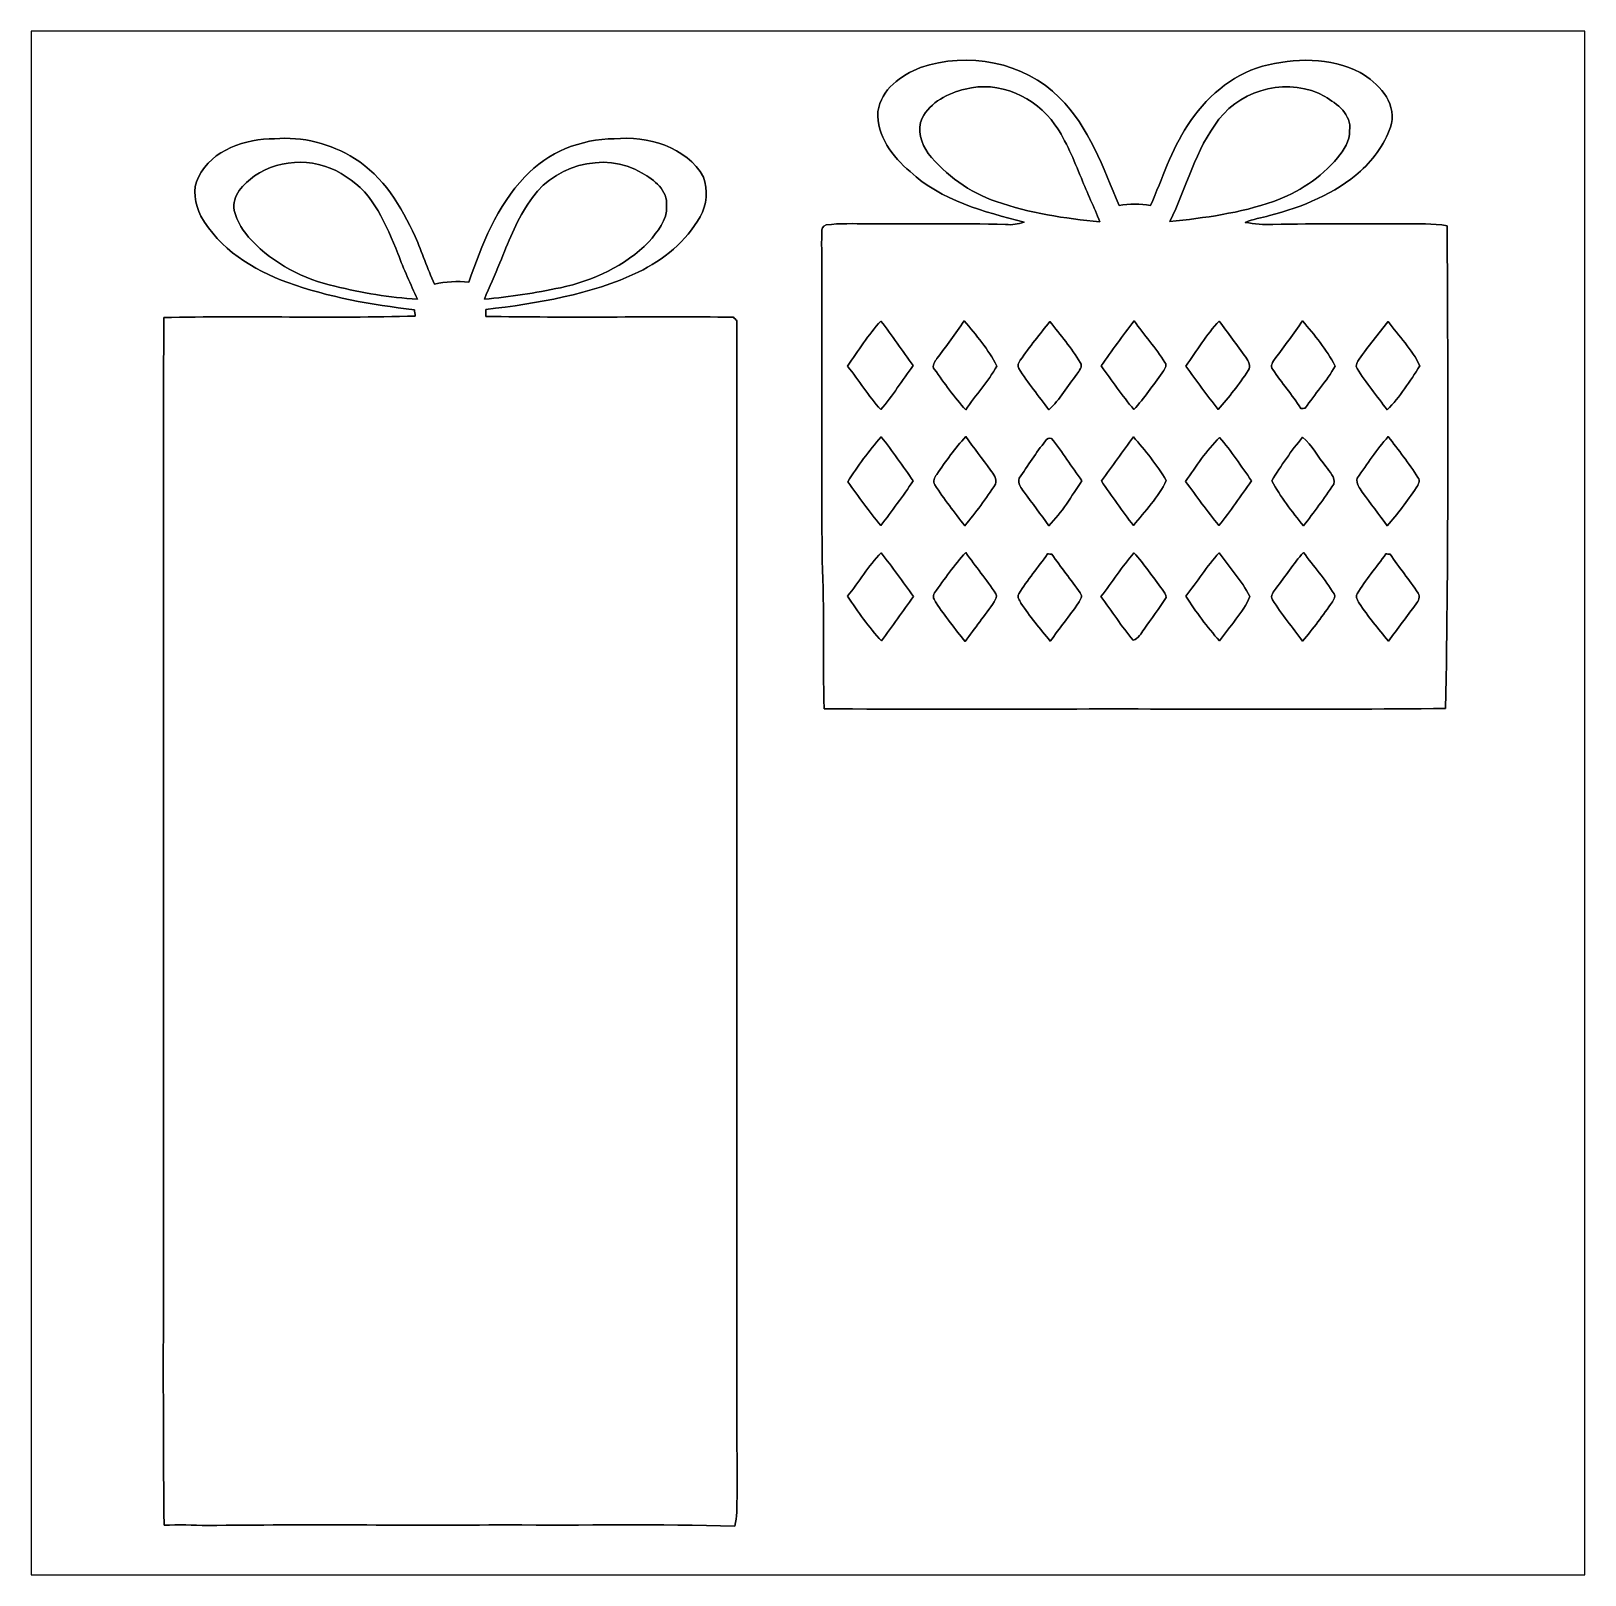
# Model space of a CAD drawing. Header units: centimetres. Extents: x -16.8 to 16.8, y -16.7 to 16.7.
import ezdxf

# ---------------------------------------------------------------- set-up
doc = ezdxf.new("R2010")
doc.units = ezdxf.units.CM
doc.header["$MEASUREMENT"] = 0
doc.layers.add('Layer 1', color=7, linetype='Continuous')

msp = doc.modelspace()

# ---------------------------------------------------------------- linework, layer by layer
at = {"layer": 'Layer 1', "color": 7}
for points, knots in [([(-16.77458, 16.66875), (-16.77458, 16.66875), (16.77458, 16.66875), (16.77458, 16.66875), (16.77458, 16.66875), (16.77458, 16.66875), (16.77458, -16.66875), (16.77458, -16.66875), (16.77458, -16.66875), (16.77458, -16.66875), (-16.77458, -16.66875), (-16.77458, -16.66875), (-16.77458, -16.66875), (-16.77458, -16.66875), (-16.77458, 16.66875), (-16.77458, 16.66875), (-16.77458, 16.66875), (-16.77458, 16.66875), (-16.77458, 16.66875), (-16.77458, 16.66875)], [0, 0, 0, 0, 0.16666667, 0.16666667, 0.16666667, 0.16666667, 0.33333333, 0.33333333, 0.33333333, 0.33333333, 0.5, 0.5, 0.5, 0.5, 0.66666667, 0.66666667, 0.66666667, 0.66666667, 1, 1, 1, 1]), ([(2.42817, 15.88206), (2.00978, 15.71378), (1.57656, 15.41004), (1.50989, 14.92956), (1.50989, 14.92956), (1.47532, 14.40744), (1.82845, 13.95695), (2.2031, 13.6331), (2.2031, 13.6331), (2.88008, 13.00833), (3.79695, 12.76526), (4.66619, 12.54372), (4.66619, 12.54372), (4.53813, 12.50068), (4.40302, 12.47669), (4.26755, 12.49257), (4.26755, 12.49257), (3.27448, 12.52008), (2.28106, 12.49821), (1.28764, 12.5095), (1.28764, 12.5095), (0.98954, 12.50597), (0.68862, 12.52326), (0.39299, 12.48128), (0.39299, 12.48128), (0.2346, 12.44318), (0.32844, 12.2174), (0.29422, 12.11827), (0.29422, 12.11827), (0.31009, 9.82521), (0.28857, 7.53145), (0.30586, 5.2384), (0.30586, 5.2384), (0.35913, 4.1716), (0.3175, 3.10339), (0.34643, 2.03588), (0.34643, 2.03588), (1.98896, 2.01789), (3.63149, 2.03376), (5.27403, 2.02847), (5.27403, 2.02847), (8.10507, 2.03588), (10.93646, 2.0133), (13.76715, 2.03976), (13.76715, 2.03976), (13.8303, 5.51497), (13.81831, 8.99089), (13.80031, 12.46611), (13.80031, 12.46611), (13.48952, 12.51938), (13.17166, 12.50174), (12.85875, 12.50844), (12.85875, 12.50844), (11.91789, 12.50209), (10.97703, 12.51585), (10.03653, 12.49327), (10.03653, 12.49327), (9.83721, 12.48234), (9.63718, 12.50386), (9.44104, 12.53631), (9.44104, 12.53631), (9.60896, 12.60687), (9.79029, 12.63474), (9.96562, 12.68307), (9.96562, 12.68307), (10.67364, 12.87321), (11.37708, 13.15156), (11.932, 13.64474), (11.932, 13.64474), (12.23081, 13.92414), (12.48692, 14.27233), (12.59628, 14.67062), (12.59628, 14.67062), (12.69541, 15.15639), (12.30595, 15.54833), (11.92389, 15.77234), (11.92389, 15.77234), (11.27584, 16.11524), (10.50361, 16.08914), (9.81181, 15.90816), (9.81181, 15.90816), (9.1313, 15.71413), (8.57038, 15.21954), (8.19679, 14.62864), (8.19679, 14.62864), (7.83661, 14.09912), (7.65246, 13.48105), (7.39563, 12.90038), (7.39563, 12.90038), (7.17127, 12.9413), (6.94055, 12.94165), (6.71654, 12.90038), (6.71654, 12.90038), (6.37328, 13.71988), (6.07624, 14.59618), (5.42607, 15.2333), (5.42607, 15.2333), (4.66372, 16.01047), (3.44276, 16.22813), (2.42817, 15.88206), (2.42817, 15.88206), (2.42817, 15.88206), (2.42817, 15.88206), (2.42817, 15.88206)], [0, 0, 0, 0, 0.03703704, 0.03703704, 0.03703704, 0.03703704, 0.07407407, 0.07407407, 0.07407407, 0.07407407, 0.11111111, 0.11111111, 0.11111111, 0.11111111, 0.14814815, 0.14814815, 0.14814815, 0.14814815, 0.18518519, 0.18518519, 0.18518519, 0.18518519, 0.22222222, 0.22222222, 0.22222222, 0.22222222, 0.25925926, 0.25925926, 0.25925926, 0.25925926, 0.2962963, 0.2962963, 0.2962963, 0.2962963, 0.33333333, 0.33333333, 0.33333333, 0.33333333, 0.37037037, 0.37037037, 0.37037037, 0.37037037, 0.40740741, 0.40740741, 0.40740741, 0.40740741, 0.44444444, 0.44444444, 0.44444444, 0.44444444, 0.48148148, 0.48148148, 0.48148148, 0.48148148, 0.51851852, 0.51851852, 0.51851852, 0.51851852, 0.55555556, 0.55555556, 0.55555556, 0.55555556, 0.59259259, 0.59259259, 0.59259259, 0.59259259, 0.62962963, 0.62962963, 0.62962963, 0.62962963, 0.66666667, 0.66666667, 0.66666667, 0.66666667, 0.7037037, 0.7037037, 0.7037037, 0.7037037, 0.74074074, 0.74074074, 0.74074074, 0.74074074, 0.77777778, 0.77777778, 0.77777778, 0.77777778, 0.81481481, 0.81481481, 0.81481481, 0.81481481, 0.85185185, 0.85185185, 0.85185185, 0.85185185, 0.88888889, 0.88888889, 0.88888889, 0.88888889, 0.92592593, 0.92592593, 0.92592593, 0.92592593, 1, 1, 1, 1]), ([(3.3909, 15.41745), (4.12009, 15.60583), (4.91102, 15.25235), (5.33259, 14.64698), (5.33259, 14.64698), (5.57883, 14.29173), (5.73864, 13.88639), (5.90268, 13.48916), (5.90268, 13.48916), (6.02474, 13.17166), (6.17926, 12.86757), (6.30132, 12.55007), (6.30132, 12.55007), (5.54426, 12.62168), (4.78296, 12.73492), (4.06294, 12.98822), (4.06294, 12.98822), (3.48968, 13.18683), (2.97533, 13.55231), (2.59468, 14.02397), (2.59468, 14.02397), (2.4444, 14.24058), (2.35021, 14.53938), (2.46309, 14.78986), (2.46309, 14.78986), (2.64372, 15.13699), (3.02719, 15.32572), (3.3909, 15.41745)], [0, 0, 0, 0, 0.125, 0.125, 0.125, 0.125, 0.25, 0.25, 0.25, 0.25, 0.375, 0.375, 0.375, 0.375, 0.5, 0.5, 0.5, 0.5, 0.625, 0.625, 0.625, 0.625, 0.75, 0.75, 0.75, 0.75, 1, 1, 1, 1]), ([(8.87307, 14.76304), (9.39094, 15.43685), (10.41506, 15.67815), (11.16224, 15.25376), (11.16224, 15.25376), (11.42647, 15.09959), (11.74044, 14.86747), (11.69388, 14.51786), (11.69388, 14.51786), (11.70517, 14.28997), (11.56264, 14.10159), (11.43423, 13.92943), (11.43423, 13.92943), (11.07017, 13.49763), (10.58086, 13.17413), (10.04782, 12.98998), (10.04782, 12.98998), (9.32709, 12.73739), (8.56544, 12.63262), (7.80909, 12.55536), (7.80909, 12.55536), (8.17739, 13.28561), (8.35872, 14.11111), (8.87307, 14.76304)], [0, 0, 0, 0, 0.14285714, 0.14285714, 0.14285714, 0.14285714, 0.28571429, 0.28571429, 0.28571429, 0.28571429, 0.42857143, 0.42857143, 0.42857143, 0.42857143, 0.57142857, 0.57142857, 0.57142857, 0.57142857, 0.71428571, 0.71428571, 0.71428571, 0.71428571, 1, 1, 1, 1]), ([(-13.16179, 13.51597), (-13.29831, 13.2528), (-13.23728, 12.93248), (-13.11204, 12.67531), (-13.11204, 12.67531), (-12.70953, 11.96622), (-11.98492, 11.50726), (-11.23209, 11.24126), (-11.23209, 11.24126), (-10.35473, 10.91812), (-9.42481, 10.76007), (-8.49948, 10.65212), (-8.49948, 10.65212), (-8.49242, 10.60626), (-8.48572, 10.56005), (-8.47901, 10.51384), (-8.47901, 10.51384), (-10.28841, 10.46268), (-12.09957, 10.5223), (-13.90932, 10.48385), (-13.90932, 10.48385), (-13.92731, 4.67854), (-13.91179, -1.12677), (-13.91708, -6.93208), (-13.91708, -6.93208), (-13.90862, -9.81992), (-13.93437, -12.70811), (-13.90403, -15.59595), (-13.90403, -15.59595), (-13.59147, -15.57831), (-13.2782, -15.59242), (-12.96564, -15.6016), (-12.96564, -15.6016), (-10.80558, -15.57373), (-8.64517, -15.60336), (-6.48511, -15.58749), (-6.48511, -15.58749), (-4.85069, -15.60512), (-3.21592, -15.56385), (-1.58186, -15.61359), (-1.58186, -15.61359), (-1.53211, -15.41674), (-1.5367, -15.21143), (-1.53247, -15.01105), (-1.53247, -15.01105), (-1.53705, -6.53521), (-1.53176, 1.94063), (-1.53952, 10.41612), (-1.53952, 10.41612), (-1.56386, 10.44116), (-1.58785, 10.46656), (-1.61149, 10.49161), (-1.61149, 10.49161), (-3.39372, 10.50713), (-5.17596, 10.4775), (-6.95784, 10.50713), (-6.95784, 10.50713), (-6.95748, 10.55688), (-6.95748, 10.60626), (-6.95713, 10.65601), (-6.95713, 10.65601), (-5.83424, 10.79253), (-4.69512, 10.97386), (-3.6636, 11.46104), (-3.6636, 11.46104), (-3.11997, 11.7281), (-2.62784, 12.12921), (-2.32481, 12.66014), (-2.32481, 12.66014), (-2.17629, 12.91555), (-2.16464, 13.2394), (-2.2539, 13.51597), (-2.2539, 13.51597), (-2.62573, 14.17602), (-3.46851, 14.40886), (-4.18148, 14.34324), (-4.18148, 14.34324), (-4.90008, 14.33901), (-5.62434, 14.05678), (-6.11117, 13.51986), (-6.11117, 13.51986), (-6.72324, 12.89085), (-7.04074, 12.05724), (-7.32614, 11.24479), (-7.32614, 11.24479), (-7.57308, 11.27548), (-7.82214, 11.25538), (-8.06485, 11.20528), (-8.06485, 11.20528), (-8.21902, 11.54042), (-8.33543, 11.89108), (-8.47937, 12.2301), (-8.47937, 12.2301), (-8.78029, 12.88097), (-9.16764, 13.53009), (-9.79099, 13.9192), (-9.79099, 13.9192), (-10.30288, 14.23741), (-10.9153, 14.39898), (-11.51925, 14.34359), (-11.51925, 14.34359), (-12.14226, 14.34324), (-12.8651, 14.11146), (-13.16179, 13.51597)], [0, 0, 0, 0, 0.03703704, 0.03703704, 0.03703704, 0.03703704, 0.07407407, 0.07407407, 0.07407407, 0.07407407, 0.11111111, 0.11111111, 0.11111111, 0.11111111, 0.14814815, 0.14814815, 0.14814815, 0.14814815, 0.18518519, 0.18518519, 0.18518519, 0.18518519, 0.22222222, 0.22222222, 0.22222222, 0.22222222, 0.25925926, 0.25925926, 0.25925926, 0.25925926, 0.2962963, 0.2962963, 0.2962963, 0.2962963, 0.33333333, 0.33333333, 0.33333333, 0.33333333, 0.37037037, 0.37037037, 0.37037037, 0.37037037, 0.40740741, 0.40740741, 0.40740741, 0.40740741, 0.44444444, 0.44444444, 0.44444444, 0.44444444, 0.48148148, 0.48148148, 0.48148148, 0.48148148, 0.51851852, 0.51851852, 0.51851852, 0.51851852, 0.55555556, 0.55555556, 0.55555556, 0.55555556, 0.59259259, 0.59259259, 0.59259259, 0.59259259, 0.62962963, 0.62962963, 0.62962963, 0.62962963, 0.66666667, 0.66666667, 0.66666667, 0.66666667, 0.7037037, 0.7037037, 0.7037037, 0.7037037, 0.74074074, 0.74074074, 0.74074074, 0.74074074, 0.77777778, 0.77777778, 0.77777778, 0.77777778, 0.81481481, 0.81481481, 0.81481481, 0.81481481, 0.85185185, 0.85185185, 0.85185185, 0.85185185, 0.88888889, 0.88888889, 0.88888889, 0.88888889, 0.92592593, 0.92592593, 0.92592593, 0.92592593, 1, 1, 1, 1]), ([(-6.04732, 12.92754), (-5.57848, 13.75198), (-4.39984, 14.10476), (-3.57858, 13.60241), (-3.57858, 13.60241), (-3.32634, 13.45459), (-3.02048, 13.22811), (-3.05611, 12.89438), (-3.05611, 12.89438), (-3.03001, 12.58323), (-3.25438, 12.33805), (-3.43676, 12.11509), (-3.43676, 12.11509), (-3.94935, 11.59686), (-4.63479, 11.27725), (-5.34247, 11.12767), (-5.34247, 11.12767), (-5.88539, 11.01478), (-6.43467, 10.92659), (-6.98712, 10.87861), (-6.98712, 10.87861), (-6.88904, 11.14566), (-6.75428, 11.39754), (-6.65551, 11.6646), (-6.65551, 11.6646), (-6.471, 12.09322), (-6.31719, 12.54196), (-6.04732, 12.92754)], [0, 0, 0, 0, 0.125, 0.125, 0.125, 0.125, 0.25, 0.25, 0.25, 0.25, 0.375, 0.375, 0.375, 0.375, 0.5, 0.5, 0.5, 0.5, 0.625, 0.625, 0.625, 0.625, 0.75, 0.75, 0.75, 0.75, 1, 1, 1, 1]), ([(-11.95176, 13.53926), (-11.37144, 13.94142), (-10.54453, 13.93049), (-9.96915, 13.52444), (-9.96915, 13.52444), (-9.37084, 13.15826), (-9.11225, 12.47916), (-8.85296, 11.86215), (-8.85296, 11.86215), (-8.73196, 11.52701), (-8.57744, 11.20563), (-8.43456, 10.87931), (-8.43456, 10.87931), (-9.03534, 10.91353), (-9.63013, 11.0176), (-10.21433, 11.15871), (-10.21433, 11.15871), (-10.8906, 11.31394), (-11.53583, 11.64131), (-12.0142, 12.15143), (-12.0142, 12.15143), (-12.18459, 12.33558), (-12.32994, 12.55113), (-12.39061, 12.79737), (-12.39061, 12.79737), (-12.44529, 13.11522), (-12.18353, 13.36851), (-11.95176, 13.53926)], [0, 0, 0, 0, 0.125, 0.125, 0.125, 0.125, 0.25, 0.25, 0.25, 0.25, 0.375, 0.375, 0.375, 0.375, 0.5, 0.5, 0.5, 0.5, 0.625, 0.625, 0.625, 0.625, 0.75, 0.75, 0.75, 0.75, 1, 1, 1, 1]), ([(1.57515, 10.40694), (1.81645, 10.09403), (2.03588, 9.76524), (2.2673, 9.44527), (2.2673, 9.44527), (2.03623, 9.12777), (1.82774, 8.79193), (1.57021, 8.49418), (1.57021, 8.49418), (1.31127, 8.79193), (1.09008, 9.11931), (0.85584, 9.4361), (0.85584, 9.4361), (1.08832, 9.76418), (1.29857, 10.11308), (1.57515, 10.40694)], [0, 0, 0, 0, 0.2, 0.2, 0.2, 0.2, 0.4, 0.4, 0.4, 0.4, 0.6, 0.6, 0.6, 0.6, 1, 1, 1, 1]), ([(2.78306, 9.59873), (2.9912, 9.86014), (3.17782, 10.13742), (3.37256, 10.40906), (3.37256, 10.40906), (3.63432, 10.10602), (3.89572, 9.79487), (4.07705, 9.43539), (4.07705, 9.43539), (3.89149, 9.09602), (3.62021, 8.81027), (3.40536, 8.48924), (3.40536, 8.48924), (3.15595, 8.75982), (2.94464, 9.06427), (2.73121, 9.36307), (2.73121, 9.36307), (2.66665, 9.44069), (2.73791, 9.53241), (2.78306, 9.59873)], [0, 0, 0, 0, 0.16666667, 0.16666667, 0.16666667, 0.16666667, 0.33333333, 0.33333333, 0.33333333, 0.33333333, 0.5, 0.5, 0.5, 0.5, 0.66666667, 0.66666667, 0.66666667, 0.66666667, 1, 1, 1, 1]), ([(6.3306, 9.43751), (6.56026, 9.76665), (6.79485, 10.09227), (7.04003, 10.41012), (7.04003, 10.41012), (7.26193, 10.11026), (7.50887, 9.82592), (7.70784, 9.50983), (7.70784, 9.50983), (7.76676, 9.43222), (7.68632, 9.35461), (7.64787, 9.28864), (7.64787, 9.28864), (7.44961, 9.02053), (7.26122, 8.7436), (7.03756, 8.49524), (7.03756, 8.49524), (6.78074, 8.79334), (6.56519, 9.12248), (6.3306, 9.43751)], [0, 0, 0, 0, 0.16666667, 0.16666667, 0.16666667, 0.16666667, 0.33333333, 0.33333333, 0.33333333, 0.33333333, 0.5, 0.5, 0.5, 0.5, 0.66666667, 0.66666667, 0.66666667, 0.66666667, 1, 1, 1, 1]), ([(8.8773, 10.40659), (9.07486, 10.15083), (9.26077, 9.88624), (9.45021, 9.62448), (9.45021, 9.62448), (9.50912, 9.54334), (9.57333, 9.43257), (9.50172, 9.33838), (9.50172, 9.33838), (9.31227, 9.03958), (9.08579, 8.76547), (8.8586, 8.49524), (8.8586, 8.49524), (8.61695, 8.80251), (8.38412, 9.11684), (8.15693, 9.43469), (8.15693, 9.43469), (8.39011, 9.76277), (8.60037, 10.11202), (8.8773, 10.40659)], [0, 0, 0, 0, 0.16666667, 0.16666667, 0.16666667, 0.16666667, 0.33333333, 0.33333333, 0.33333333, 0.33333333, 0.5, 0.5, 0.5, 0.5, 0.66666667, 0.66666667, 0.66666667, 0.66666667, 1, 1, 1, 1]), ([(10.08556, 9.59873), (10.2937, 9.86014), (10.48032, 10.13742), (10.67506, 10.40906), (10.67506, 10.40906), (10.93682, 10.10602), (11.19822, 9.79452), (11.37955, 9.43504), (11.37955, 9.43504), (11.20175, 9.10802), (10.93964, 8.83391), (10.73573, 8.52276), (10.73573, 8.52276), (10.7121, 8.52241), (10.66482, 8.52135), (10.64119, 8.52099), (10.64119, 8.52099), (10.45457, 8.81274), (10.22385, 9.0738), (10.03512, 9.36307), (10.03512, 9.36307), (9.97056, 9.4421), (10.03935, 9.53135), (10.08556, 9.59873)], [0, 0, 0, 0, 0.14285714, 0.14285714, 0.14285714, 0.14285714, 0.28571429, 0.28571429, 0.28571429, 0.28571429, 0.42857143, 0.42857143, 0.42857143, 0.42857143, 0.57142857, 0.57142857, 0.57142857, 0.57142857, 0.71428571, 0.71428571, 0.71428571, 0.71428571, 1, 1, 1, 1]), ([(4.58364, 9.56275), (4.78684, 9.8492), (5.0038, 10.12543), (5.22464, 10.39848), (5.22464, 10.39848), (5.44654, 10.10673), (5.68925, 9.82733), (5.87869, 9.51301), (5.87869, 9.51301), (5.94148, 9.42234), (5.85047, 9.3345), (5.80425, 9.26042), (5.80425, 9.26042), (5.60282, 9.00395), (5.43983, 8.71396), (5.19994, 8.4896), (5.19994, 8.4896), (4.9844, 8.78805), (4.74416, 9.06886), (4.55189, 9.38318), (4.55189, 9.38318), (4.51344, 9.44245), (4.55154, 9.51054), (4.58364, 9.56275)], [0, 0, 0, 0, 0.14285714, 0.14285714, 0.14285714, 0.14285714, 0.28571429, 0.28571429, 0.28571429, 0.28571429, 0.42857143, 0.42857143, 0.42857143, 0.42857143, 0.57142857, 0.57142857, 0.57142857, 0.57142857, 0.71428571, 0.71428571, 0.71428571, 0.71428571, 1, 1, 1, 1]), ([(11.8999, 9.58356), (12.10028, 9.86155), (12.31124, 10.13213), (12.52714, 10.39848), (12.52714, 10.39848), (12.75045, 10.07886), (13.05101, 9.7977), (13.20871, 9.43751), (13.20871, 9.43751), (12.99704, 9.10802), (12.78361, 8.76653), (12.50209, 8.4896), (12.50209, 8.4896), (12.28654, 8.78769), (12.05054, 9.07203), (11.85369, 9.38283), (11.85369, 9.38283), (11.81312, 9.45127), (11.86215, 9.52641), (11.8999, 9.58356)], [0, 0, 0, 0, 0.16666667, 0.16666667, 0.16666667, 0.16666667, 0.33333333, 0.33333333, 0.33333333, 0.33333333, 0.5, 0.5, 0.5, 0.5, 0.66666667, 0.66666667, 0.66666667, 0.66666667, 1, 1, 1, 1]), ([(0.8576, 6.93596), (1.07386, 7.27781), (1.31516, 7.60377), (1.58115, 7.90857), (1.58115, 7.90857), (1.82245, 7.59848), (2.04505, 7.27463), (2.27365, 6.95537), (2.27365, 6.95537), (2.0447, 6.63011), (1.81681, 6.30343), (1.57021, 5.99122), (1.57021, 5.99122), (1.32115, 6.29744), (1.08797, 6.61564), (0.8576, 6.93596)], [0, 0, 0, 0, 0.2, 0.2, 0.2, 0.2, 0.4, 0.4, 0.4, 0.4, 0.6, 0.6, 0.6, 0.6, 1, 1, 1, 1]), ([(2.77918, 7.09648), (2.97427, 7.3787), (3.17429, 7.65951), (3.40748, 7.9121), (3.40748, 7.9121), (3.5814, 7.66727), (3.76308, 7.42809), (3.94264, 7.18714), (3.94264, 7.18714), (4.00403, 7.09754), (4.08129, 7.0037), (4.04989, 6.8834), (4.04989, 6.8834), (3.83787, 6.57825), (3.62938, 6.2678), (3.38384, 5.9877), (3.38384, 5.9877), (3.16371, 6.27733), (2.93335, 6.56096), (2.74038, 6.86999), (2.74038, 6.86999), (2.68182, 6.94408), (2.73579, 7.03086), (2.77918, 7.09648)], [0, 0, 0, 0, 0.14285714, 0.14285714, 0.14285714, 0.14285714, 0.28571429, 0.28571429, 0.28571429, 0.28571429, 0.42857143, 0.42857143, 0.42857143, 0.42857143, 0.57142857, 0.57142857, 0.57142857, 0.57142857, 0.71428571, 0.71428571, 0.71428571, 0.71428571, 1, 1, 1, 1]), ([(5.12692, 7.82179), (5.1562, 7.86589), (5.20418, 7.89023), (5.25709, 7.87259), (5.25709, 7.87259), (5.49628, 7.58296), (5.68889, 7.2584), (5.91538, 6.95889), (5.91538, 6.95889), (5.69031, 6.62658), (5.48428, 6.2738), (5.19818, 5.9884), (5.19818, 5.9884), (5.02567, 6.23358), (4.84399, 6.47206), (4.66513, 6.7123), (4.66513, 6.7123), (4.60446, 6.80156), (4.52543, 6.89575), (4.55895, 7.01534), (4.55895, 7.01534), (4.74627, 7.28557), (4.92689, 7.56073), (5.12692, 7.82179)], [0, 0, 0, 0, 0.14285714, 0.14285714, 0.14285714, 0.14285714, 0.28571429, 0.28571429, 0.28571429, 0.28571429, 0.42857143, 0.42857143, 0.42857143, 0.42857143, 0.57142857, 0.57142857, 0.57142857, 0.57142857, 0.71428571, 0.71428571, 0.71428571, 0.71428571, 1, 1, 1, 1]), ([(7.02522, 7.90857), (7.27922, 7.60765), (7.53745, 7.30426), (7.73536, 6.96277), (7.73536, 6.96277), (7.56885, 6.60329), (7.27463, 6.30167), (7.02592, 5.99122), (7.02592, 5.99122), (6.78886, 6.30802), (6.55214, 6.62552), (6.33342, 6.95501), (6.33342, 6.95501), (6.56731, 7.27075), (6.79238, 7.59248), (7.02522, 7.90857)], [0, 0, 0, 0, 0.2, 0.2, 0.2, 0.2, 0.4, 0.4, 0.4, 0.4, 0.6, 0.6, 0.6, 0.6, 1, 1, 1, 1]), ([(8.1534, 6.94231), (8.38024, 7.27216), (8.60037, 7.61153), (8.88682, 7.89376), (8.88682, 7.89376), (9.13553, 7.59566), (9.35531, 7.27498), (9.57721, 6.95642), (9.57721, 6.95642), (9.34791, 6.63081), (9.11966, 6.30379), (8.87271, 5.99122), (8.87271, 5.99122), (8.62154, 6.29991), (8.38729, 6.62129), (8.1534, 6.94231)], [0, 0, 0, 0, 0.2, 0.2, 0.2, 0.2, 0.4, 0.4, 0.4, 0.4, 0.6, 0.6, 0.6, 0.6, 1, 1, 1, 1]), ([(10.01289, 6.9596), (10.21539, 7.28557), (10.43305, 7.60448), (10.67929, 7.89905), (10.67929, 7.89905), (10.88778, 7.72548), (11.01055, 7.47113), (11.18411, 7.26546), (11.18411, 7.26546), (11.25714, 7.14834), (11.39155, 7.04109), (11.35274, 6.88305), (11.35274, 6.88305), (11.14284, 6.57789), (10.92729, 6.27627), (10.69763, 5.98558), (10.69763, 5.98558), (10.44857, 6.29426), (10.20092, 6.60964), (10.01289, 6.9596)], [0, 0, 0, 0, 0.16666667, 0.16666667, 0.16666667, 0.16666667, 0.33333333, 0.33333333, 0.33333333, 0.33333333, 0.5, 0.5, 0.5, 0.5, 0.66666667, 0.66666667, 0.66666667, 0.66666667, 1, 1, 1, 1]), ([(11.86039, 7.01604), (12.07206, 7.32155), (12.28055, 7.63199), (12.52643, 7.91175), (12.52643, 7.91175), (12.74621, 7.62212), (12.97693, 7.33848), (13.1699, 7.02945), (13.1699, 7.02945), (13.22811, 6.95537), (13.17413, 6.86858), (13.13109, 6.80297), (13.13109, 6.80297), (12.93566, 6.52074), (12.73563, 6.23993), (12.5028, 5.98734), (12.5028, 5.98734), (12.32888, 6.23217), (12.14684, 6.47136), (11.96763, 6.7123), (11.96763, 6.7123), (11.9066, 6.80191), (11.82793, 6.8961), (11.86039, 7.01604)], [0, 0, 0, 0, 0.14285714, 0.14285714, 0.14285714, 0.14285714, 0.28571429, 0.28571429, 0.28571429, 0.28571429, 0.42857143, 0.42857143, 0.42857143, 0.42857143, 0.57142857, 0.57142857, 0.57142857, 0.57142857, 0.71428571, 0.71428571, 0.71428571, 0.71428571, 1, 1, 1, 1]), ([(0.85302, 4.4637), (1.10031, 4.77308), (1.30281, 5.11986), (1.58009, 5.4042), (1.58009, 5.4042), (1.81645, 5.0927), (2.04505, 4.7752), (2.27859, 4.46123), (2.27859, 4.46123), (2.05281, 4.13632), (1.81716, 3.81847), (1.58397, 3.4985), (1.58397, 3.4985), (1.31304, 3.79871), (1.0795, 4.12997), (0.85302, 4.4637)], [0, 0, 0, 0, 0.2, 0.2, 0.2, 0.2, 0.4, 0.4, 0.4, 0.4, 0.6, 0.6, 0.6, 0.6, 1, 1, 1, 1]), ([(2.73085, 4.53637), (2.94499, 4.83517), (3.15595, 5.13997), (3.40536, 5.4102), (3.40536, 5.4102), (3.61668, 5.10787), (3.8541, 4.82459), (4.05694, 4.51626), (4.05694, 4.51626), (4.09081, 4.45911), (4.04883, 4.39385), (4.0199, 4.34375), (4.0199, 4.34375), (3.82094, 4.05059), (3.59798, 3.77472), (3.39231, 3.48615), (3.39231, 3.48615), (3.17641, 3.75885), (2.96263, 4.03366), (2.76613, 4.32047), (2.76613, 4.32047), (2.72874, 4.38291), (2.673, 4.46899), (2.73085, 4.53637)], [0, 0, 0, 0, 0.14285714, 0.14285714, 0.14285714, 0.14285714, 0.28571429, 0.28571429, 0.28571429, 0.28571429, 0.42857143, 0.42857143, 0.42857143, 0.42857143, 0.57142857, 0.57142857, 0.57142857, 0.57142857, 0.71428571, 0.71428571, 0.71428571, 0.71428571, 1, 1, 1, 1]), ([(5.17454, 5.37845), (5.19712, 5.37739), (5.24298, 5.37563), (5.26556, 5.37457), (5.26556, 5.37457), (5.45853, 5.08741), (5.68007, 4.82106), (5.87728, 4.53672), (5.87728, 4.53672), (5.93619, 4.47005), (5.87904, 4.38291), (5.84165, 4.32082), (5.84165, 4.32082), (5.64374, 4.04107), (5.43066, 3.77261), (5.23169, 3.49356), (5.23169, 3.49356), (5.00874, 3.75814), (4.79213, 4.02907), (4.59775, 4.31588), (4.59775, 4.31588), (4.56494, 4.37515), (4.51238, 4.44817), (4.55189, 4.51626), (4.55189, 4.51626), (4.73745, 4.8193), (4.96817, 5.09058), (5.17454, 5.37845)], [0, 0, 0, 0, 0.125, 0.125, 0.125, 0.125, 0.25, 0.25, 0.25, 0.25, 0.375, 0.375, 0.375, 0.375, 0.5, 0.5, 0.5, 0.5, 0.625, 0.625, 0.625, 0.625, 0.75, 0.75, 0.75, 0.75, 1, 1, 1, 1]), ([(6.32566, 4.45841), (6.57437, 4.76462), (6.77898, 5.10434), (7.03615, 5.40385), (7.03615, 5.40385), (7.26052, 5.1562), (7.44855, 4.87997), (7.64999, 4.61398), (7.64999, 4.61398), (7.68809, 4.56001), (7.72724, 4.50215), (7.73677, 4.43477), (7.73677, 4.43477), (7.57872, 4.20582), (7.41468, 3.98039), (7.25734, 3.75109), (7.25734, 3.75109), (7.19032, 3.66536), (7.13317, 3.55), (7.02063, 3.51578), (7.02063, 3.51578), (6.76557, 3.81176), (6.5599, 4.14655), (6.32566, 4.45841)], [0, 0, 0, 0, 0.14285714, 0.14285714, 0.14285714, 0.14285714, 0.28571429, 0.28571429, 0.28571429, 0.28571429, 0.42857143, 0.42857143, 0.42857143, 0.42857143, 0.57142857, 0.57142857, 0.57142857, 0.57142857, 0.71428571, 0.71428571, 0.71428571, 0.71428571, 1, 1, 1, 1]), ([(8.15622, 4.46476), (8.40105, 4.77485), (8.61025, 5.11422), (8.87906, 5.40491), (8.87906, 5.40491), (9.10237, 5.09199), (9.35849, 4.80025), (9.54229, 4.46087), (9.54229, 4.46087), (9.39447, 4.1021), (9.10026, 3.82094), (8.88577, 3.4992), (8.88577, 3.4992), (8.61554, 3.79977), (8.37953, 4.12856), (8.15622, 4.46476)], [0, 0, 0, 0, 0.2, 0.2, 0.2, 0.2, 0.4, 0.4, 0.4, 0.4, 0.6, 0.6, 0.6, 0.6, 1, 1, 1, 1]), ([(10.10602, 4.63903), (10.30534, 4.89373), (10.48385, 5.16467), (10.69516, 5.4102), (10.69516, 5.4102), (10.92341, 5.1181), (11.16118, 4.83129), (11.35768, 4.51591), (11.35768, 4.51591), (11.39613, 4.45805), (11.35168, 4.39455), (11.3224, 4.34375), (11.3224, 4.34375), (11.12238, 4.04883), (10.9033, 3.76696), (10.67717, 3.49179), (10.67717, 3.49179), (10.46621, 3.79271), (10.22279, 4.07247), (10.03159, 4.38644), (10.03159, 4.38644), (9.96809, 4.4771), (10.0584, 4.56565), (10.10602, 4.63903)], [0, 0, 0, 0, 0.14285714, 0.14285714, 0.14285714, 0.14285714, 0.28571429, 0.28571429, 0.28571429, 0.28571429, 0.42857143, 0.42857143, 0.42857143, 0.42857143, 0.57142857, 0.57142857, 0.57142857, 0.57142857, 0.71428571, 0.71428571, 0.71428571, 0.71428571, 1, 1, 1, 1]), ([(12.47704, 5.37845), (12.49997, 5.37739), (12.54548, 5.37563), (12.56841, 5.37457), (12.56841, 5.37457), (12.75927, 5.08564), (12.98434, 4.82036), (13.17343, 4.53037), (13.17343, 4.53037), (13.23516, 4.45417), (13.17343, 4.36598), (13.12933, 4.29895), (13.12933, 4.29895), (12.9346, 4.02802), (12.72857, 3.7652), (12.53419, 3.49356), (12.53419, 3.49356), (12.31124, 3.75814), (12.09216, 4.02766), (11.90025, 4.31588), (11.90025, 4.31588), (11.8678, 4.37515), (11.81523, 4.44817), (11.85439, 4.51626), (11.85439, 4.51626), (12.0396, 4.8193), (12.27032, 5.09023), (12.47704, 5.37845)], [0, 0, 0, 0, 0.125, 0.125, 0.125, 0.125, 0.25, 0.25, 0.25, 0.25, 0.375, 0.375, 0.375, 0.375, 0.5, 0.5, 0.5, 0.5, 0.625, 0.625, 0.625, 0.625, 0.75, 0.75, 0.75, 0.75, 1, 1, 1, 1])]:
    msp.add_open_spline(points, degree=3, knots=knots, dxfattribs=at)
at = {"layer": 'Layer 1', "color": 8}
for points, knots in [([(2.42817, 15.88206), (3.44276, 16.22813), (4.66372, 16.01047), (5.42607, 15.2333), (5.42607, 15.2333), (6.07624, 14.59618), (6.37328, 13.71988), (6.71654, 12.90038), (6.71654, 12.90038), (6.94055, 12.94165), (7.17127, 12.9413), (7.39563, 12.90038), (7.39563, 12.90038), (7.65246, 13.48105), (7.83661, 14.09912), (8.19679, 14.62864), (8.19679, 14.62864), (8.57038, 15.21954), (9.1313, 15.71413), (9.81181, 15.90816), (9.81181, 15.90816), (10.50361, 16.08914), (11.27584, 16.11524), (11.92389, 15.77234), (11.92389, 15.77234), (12.30595, 15.54833), (12.69541, 15.15639), (12.59628, 14.67062), (12.59628, 14.67062), (12.48692, 14.27233), (12.23081, 13.92414), (11.932, 13.64474), (11.932, 13.64474), (11.37708, 13.15156), (10.67364, 12.87321), (9.96562, 12.68307), (9.96562, 12.68307), (9.79029, 12.63474), (9.60896, 12.60687), (9.44104, 12.53631), (9.44104, 12.53631), (9.63718, 12.50386), (9.83721, 12.48234), (10.03653, 12.49327), (10.03653, 12.49327), (10.97703, 12.51585), (11.91789, 12.50209), (12.85875, 12.50844), (12.85875, 12.50844), (13.17166, 12.50174), (13.48952, 12.51938), (13.80031, 12.46611), (13.80031, 12.46611), (13.81831, 8.99089), (13.8303, 5.51497), (13.76715, 2.03976), (13.76715, 2.03976), (10.93646, 2.0133), (8.10507, 2.03588), (5.27403, 2.02847), (5.27403, 2.02847), (3.63149, 2.03376), (1.98896, 2.01789), (0.34643, 2.03588), (0.34643, 2.03588), (0.3175, 3.10339), (0.35913, 4.1716), (0.30586, 5.2384), (0.30586, 5.2384), (0.28857, 7.53145), (0.31009, 9.82521), (0.29422, 12.11827), (0.29422, 12.11827), (0.32844, 12.2174), (0.2346, 12.44318), (0.39299, 12.48128), (0.39299, 12.48128), (0.68862, 12.52326), (0.98954, 12.50597), (1.28764, 12.5095), (1.28764, 12.5095), (2.28106, 12.49821), (3.27448, 12.52008), (4.26755, 12.49257), (4.26755, 12.49257), (4.40302, 12.47669), (4.53813, 12.50068), (4.66619, 12.54372), (4.66619, 12.54372), (3.79695, 12.76526), (2.88008, 13.00833), (2.2031, 13.6331), (2.2031, 13.6331), (1.82845, 13.95695), (1.47532, 14.40744), (1.50989, 14.92956), (1.50989, 14.92956), (1.57656, 15.41004), (2.00978, 15.71378), (2.42817, 15.88206), (2.42817, 15.88206), (2.42817, 15.88206), (2.42817, 15.88206), (2.42817, 15.88206)], [0, 0, 0, 0, 0.03703704, 0.03703704, 0.03703704, 0.03703704, 0.07407407, 0.07407407, 0.07407407, 0.07407407, 0.11111111, 0.11111111, 0.11111111, 0.11111111, 0.14814815, 0.14814815, 0.14814815, 0.14814815, 0.18518519, 0.18518519, 0.18518519, 0.18518519, 0.22222222, 0.22222222, 0.22222222, 0.22222222, 0.25925926, 0.25925926, 0.25925926, 0.25925926, 0.2962963, 0.2962963, 0.2962963, 0.2962963, 0.33333333, 0.33333333, 0.33333333, 0.33333333, 0.37037037, 0.37037037, 0.37037037, 0.37037037, 0.40740741, 0.40740741, 0.40740741, 0.40740741, 0.44444444, 0.44444444, 0.44444444, 0.44444444, 0.48148148, 0.48148148, 0.48148148, 0.48148148, 0.51851852, 0.51851852, 0.51851852, 0.51851852, 0.55555556, 0.55555556, 0.55555556, 0.55555556, 0.59259259, 0.59259259, 0.59259259, 0.59259259, 0.62962963, 0.62962963, 0.62962963, 0.62962963, 0.66666667, 0.66666667, 0.66666667, 0.66666667, 0.7037037, 0.7037037, 0.7037037, 0.7037037, 0.74074074, 0.74074074, 0.74074074, 0.74074074, 0.77777778, 0.77777778, 0.77777778, 0.77777778, 0.81481481, 0.81481481, 0.81481481, 0.81481481, 0.85185185, 0.85185185, 0.85185185, 0.85185185, 0.88888889, 0.88888889, 0.88888889, 0.88888889, 0.92592593, 0.92592593, 0.92592593, 0.92592593, 1, 1, 1, 1]), ([(3.3909, 15.41745), (3.02719, 15.32572), (2.64372, 15.13699), (2.46309, 14.78986), (2.46309, 14.78986), (2.35021, 14.53938), (2.4444, 14.24058), (2.59468, 14.02397), (2.59468, 14.02397), (2.97533, 13.55231), (3.48968, 13.18683), (4.06294, 12.98822), (4.06294, 12.98822), (4.78296, 12.73492), (5.54426, 12.62168), (6.30132, 12.55007), (6.30132, 12.55007), (6.17926, 12.86757), (6.02474, 13.17166), (5.90268, 13.48916), (5.90268, 13.48916), (5.73864, 13.88639), (5.57883, 14.29173), (5.33259, 14.64698), (5.33259, 14.64698), (4.91102, 15.25235), (4.12009, 15.60583), (3.3909, 15.41745), (3.3909, 15.41745), (3.3909, 15.41745), (3.3909, 15.41745), (3.3909, 15.41745)], [0, 0, 0, 0, 0.11111111, 0.11111111, 0.11111111, 0.11111111, 0.22222222, 0.22222222, 0.22222222, 0.22222222, 0.33333333, 0.33333333, 0.33333333, 0.33333333, 0.44444444, 0.44444444, 0.44444444, 0.44444444, 0.55555556, 0.55555556, 0.55555556, 0.55555556, 0.66666667, 0.66666667, 0.66666667, 0.66666667, 0.77777778, 0.77777778, 0.77777778, 0.77777778, 1, 1, 1, 1]), ([(8.87307, 14.76304), (8.35872, 14.11111), (8.17739, 13.28561), (7.80909, 12.55536), (7.80909, 12.55536), (8.56544, 12.63262), (9.32709, 12.73739), (10.04782, 12.98998), (10.04782, 12.98998), (10.58086, 13.17413), (11.07017, 13.49763), (11.43423, 13.92943), (11.43423, 13.92943), (11.56264, 14.10159), (11.70517, 14.28997), (11.69388, 14.51786), (11.69388, 14.51786), (11.74044, 14.86747), (11.42647, 15.09959), (11.16224, 15.25376), (11.16224, 15.25376), (10.41506, 15.67815), (9.39094, 15.43685), (8.87307, 14.76304), (8.87307, 14.76304), (8.87307, 14.76304), (8.87307, 14.76304), (8.87307, 14.76304)], [0, 0, 0, 0, 0.125, 0.125, 0.125, 0.125, 0.25, 0.25, 0.25, 0.25, 0.375, 0.375, 0.375, 0.375, 0.5, 0.5, 0.5, 0.5, 0.625, 0.625, 0.625, 0.625, 0.75, 0.75, 0.75, 0.75, 1, 1, 1, 1]), ([(-13.16179, 13.51597), (-12.8651, 14.11146), (-12.14226, 14.34324), (-11.51925, 14.34359), (-11.51925, 14.34359), (-10.9153, 14.39898), (-10.30288, 14.23741), (-9.79099, 13.9192), (-9.79099, 13.9192), (-9.16764, 13.53009), (-8.78029, 12.88097), (-8.47937, 12.2301), (-8.47937, 12.2301), (-8.33543, 11.89108), (-8.21902, 11.54042), (-8.06485, 11.20528), (-8.06485, 11.20528), (-7.82214, 11.25538), (-7.57308, 11.27548), (-7.32614, 11.24479), (-7.32614, 11.24479), (-7.04074, 12.05724), (-6.72324, 12.89085), (-6.11117, 13.51986), (-6.11117, 13.51986), (-5.62434, 14.05678), (-4.90008, 14.33901), (-4.18148, 14.34324), (-4.18148, 14.34324), (-3.46851, 14.40886), (-2.62573, 14.17602), (-2.2539, 13.51597), (-2.2539, 13.51597), (-2.16464, 13.2394), (-2.17629, 12.91555), (-2.32481, 12.66014), (-2.32481, 12.66014), (-2.62784, 12.12921), (-3.11997, 11.7281), (-3.6636, 11.46104), (-3.6636, 11.46104), (-4.69512, 10.97386), (-5.83424, 10.79253), (-6.95713, 10.65601), (-6.95713, 10.65601), (-6.95748, 10.60626), (-6.95748, 10.55688), (-6.95784, 10.50713), (-6.95784, 10.50713), (-5.17596, 10.4775), (-3.39372, 10.50713), (-1.61149, 10.49161), (-1.61149, 10.49161), (-1.58785, 10.46656), (-1.56386, 10.44116), (-1.53952, 10.41612), (-1.53952, 10.41612), (-1.53176, 1.94063), (-1.53705, -6.53521), (-1.53247, -15.01105), (-1.53247, -15.01105), (-1.5367, -15.21143), (-1.53211, -15.41674), (-1.58186, -15.61359), (-1.58186, -15.61359), (-3.21592, -15.56385), (-4.85069, -15.60512), (-6.48511, -15.58749), (-6.48511, -15.58749), (-8.64517, -15.60336), (-10.80558, -15.57373), (-12.96564, -15.6016), (-12.96564, -15.6016), (-13.2782, -15.59242), (-13.59147, -15.57831), (-13.90403, -15.59595), (-13.90403, -15.59595), (-13.93437, -12.70811), (-13.90862, -9.81992), (-13.91708, -6.93208), (-13.91708, -6.93208), (-13.91179, -1.12677), (-13.92731, 4.67854), (-13.90932, 10.48385), (-13.90932, 10.48385), (-12.09957, 10.5223), (-10.28841, 10.46268), (-8.47901, 10.51384), (-8.47901, 10.51384), (-8.48572, 10.56005), (-8.49242, 10.60626), (-8.49948, 10.65212), (-8.49948, 10.65212), (-9.42481, 10.76007), (-10.35473, 10.91812), (-11.23209, 11.24126), (-11.23209, 11.24126), (-11.98492, 11.50726), (-12.70953, 11.96622), (-13.11204, 12.67531), (-13.11204, 12.67531), (-13.23728, 12.93248), (-13.29831, 13.2528), (-13.16179, 13.51597), (-13.16179, 13.51597), (-13.16179, 13.51597), (-13.16179, 13.51597), (-13.16179, 13.51597)], [0, 0, 0, 0, 0.03571429, 0.03571429, 0.03571429, 0.03571429, 0.07142857, 0.07142857, 0.07142857, 0.07142857, 0.10714286, 0.10714286, 0.10714286, 0.10714286, 0.14285714, 0.14285714, 0.14285714, 0.14285714, 0.17857143, 0.17857143, 0.17857143, 0.17857143, 0.21428571, 0.21428571, 0.21428571, 0.21428571, 0.25, 0.25, 0.25, 0.25, 0.28571429, 0.28571429, 0.28571429, 0.28571429, 0.32142857, 0.32142857, 0.32142857, 0.32142857, 0.35714286, 0.35714286, 0.35714286, 0.35714286, 0.39285714, 0.39285714, 0.39285714, 0.39285714, 0.42857143, 0.42857143, 0.42857143, 0.42857143, 0.46428571, 0.46428571, 0.46428571, 0.46428571, 0.5, 0.5, 0.5, 0.5, 0.53571429, 0.53571429, 0.53571429, 0.53571429, 0.57142857, 0.57142857, 0.57142857, 0.57142857, 0.60714286, 0.60714286, 0.60714286, 0.60714286, 0.64285714, 0.64285714, 0.64285714, 0.64285714, 0.67857143, 0.67857143, 0.67857143, 0.67857143, 0.71428571, 0.71428571, 0.71428571, 0.71428571, 0.75, 0.75, 0.75, 0.75, 0.78571429, 0.78571429, 0.78571429, 0.78571429, 0.82142857, 0.82142857, 0.82142857, 0.82142857, 0.85714286, 0.85714286, 0.85714286, 0.85714286, 0.89285714, 0.89285714, 0.89285714, 0.89285714, 0.92857143, 0.92857143, 0.92857143, 0.92857143, 1, 1, 1, 1]), ([(-6.04732, 12.92754), (-6.31719, 12.54196), (-6.471, 12.09322), (-6.65551, 11.6646), (-6.65551, 11.6646), (-6.75428, 11.39754), (-6.88904, 11.14566), (-6.98712, 10.87861), (-6.98712, 10.87861), (-6.43467, 10.92659), (-5.88539, 11.01478), (-5.34247, 11.12767), (-5.34247, 11.12767), (-4.63479, 11.27725), (-3.94935, 11.59686), (-3.43676, 12.11509), (-3.43676, 12.11509), (-3.25438, 12.33805), (-3.03001, 12.58323), (-3.05611, 12.89438), (-3.05611, 12.89438), (-3.02048, 13.22811), (-3.32634, 13.45459), (-3.57858, 13.60241), (-3.57858, 13.60241), (-4.39984, 14.10476), (-5.57848, 13.75198), (-6.04732, 12.92754)], [0, 0, 0, 0, 0.125, 0.125, 0.125, 0.125, 0.25, 0.25, 0.25, 0.25, 0.375, 0.375, 0.375, 0.375, 0.5, 0.5, 0.5, 0.5, 0.625, 0.625, 0.625, 0.625, 0.75, 0.75, 0.75, 0.75, 1, 1, 1, 1]), ([(-11.95176, 13.53926), (-12.18353, 13.36851), (-12.44529, 13.11522), (-12.39061, 12.79737), (-12.39061, 12.79737), (-12.32994, 12.55113), (-12.18459, 12.33558), (-12.0142, 12.15143), (-12.0142, 12.15143), (-11.53583, 11.64131), (-10.8906, 11.31394), (-10.21433, 11.15871), (-10.21433, 11.15871), (-9.63013, 11.0176), (-9.03534, 10.91353), (-8.43456, 10.87931), (-8.43456, 10.87931), (-8.57744, 11.20563), (-8.73196, 11.52701), (-8.85296, 11.86215), (-8.85296, 11.86215), (-9.11225, 12.47916), (-9.37084, 13.15826), (-9.96915, 13.52444), (-9.96915, 13.52444), (-10.54453, 13.93049), (-11.37144, 13.94142), (-11.95176, 13.53926), (-11.95176, 13.53926), (-11.95176, 13.53926), (-11.95176, 13.53926), (-11.95176, 13.53926)], [0, 0, 0, 0, 0.11111111, 0.11111111, 0.11111111, 0.11111111, 0.22222222, 0.22222222, 0.22222222, 0.22222222, 0.33333333, 0.33333333, 0.33333333, 0.33333333, 0.44444444, 0.44444444, 0.44444444, 0.44444444, 0.55555556, 0.55555556, 0.55555556, 0.55555556, 0.66666667, 0.66666667, 0.66666667, 0.66666667, 0.77777778, 0.77777778, 0.77777778, 0.77777778, 1, 1, 1, 1]), ([(1.57515, 10.40694), (1.29857, 10.11308), (1.08832, 9.76418), (0.85584, 9.4361), (0.85584, 9.4361), (1.09008, 9.11931), (1.31127, 8.79193), (1.57021, 8.49418), (1.57021, 8.49418), (1.82774, 8.79193), (2.03623, 9.12777), (2.2673, 9.44527), (2.2673, 9.44527), (2.03588, 9.76524), (1.81645, 10.09403), (1.57515, 10.40694), (1.57515, 10.40694), (1.57515, 10.40694), (1.57515, 10.40694), (1.57515, 10.40694)], [0, 0, 0, 0, 0.16666667, 0.16666667, 0.16666667, 0.16666667, 0.33333333, 0.33333333, 0.33333333, 0.33333333, 0.5, 0.5, 0.5, 0.5, 0.66666667, 0.66666667, 0.66666667, 0.66666667, 1, 1, 1, 1]), ([(2.78306, 9.59873), (2.73791, 9.53241), (2.66665, 9.44069), (2.73121, 9.36307), (2.73121, 9.36307), (2.94464, 9.06427), (3.15595, 8.75982), (3.40536, 8.48924), (3.40536, 8.48924), (3.62021, 8.81027), (3.89149, 9.09602), (4.07705, 9.43539), (4.07705, 9.43539), (3.89572, 9.79487), (3.63432, 10.10602), (3.37256, 10.40906), (3.37256, 10.40906), (3.17782, 10.13742), (2.9912, 9.86014), (2.78306, 9.59873), (2.78306, 9.59873), (2.78306, 9.59873), (2.78306, 9.59873), (2.78306, 9.59873)], [0, 0, 0, 0, 0.14285714, 0.14285714, 0.14285714, 0.14285714, 0.28571429, 0.28571429, 0.28571429, 0.28571429, 0.42857143, 0.42857143, 0.42857143, 0.42857143, 0.57142857, 0.57142857, 0.57142857, 0.57142857, 0.71428571, 0.71428571, 0.71428571, 0.71428571, 1, 1, 1, 1]), ([(6.3306, 9.43751), (6.56519, 9.12248), (6.78074, 8.79334), (7.03756, 8.49524), (7.03756, 8.49524), (7.26122, 8.7436), (7.44961, 9.02053), (7.64787, 9.28864), (7.64787, 9.28864), (7.68632, 9.35461), (7.76676, 9.43222), (7.70784, 9.50983), (7.70784, 9.50983), (7.50887, 9.82592), (7.26193, 10.11026), (7.04003, 10.41012), (7.04003, 10.41012), (6.79485, 10.09227), (6.56026, 9.76665), (6.3306, 9.43751), (6.3306, 9.43751), (6.3306, 9.43751), (6.3306, 9.43751), (6.3306, 9.43751)], [0, 0, 0, 0, 0.14285714, 0.14285714, 0.14285714, 0.14285714, 0.28571429, 0.28571429, 0.28571429, 0.28571429, 0.42857143, 0.42857143, 0.42857143, 0.42857143, 0.57142857, 0.57142857, 0.57142857, 0.57142857, 0.71428571, 0.71428571, 0.71428571, 0.71428571, 1, 1, 1, 1]), ([(8.8773, 10.40659), (8.60037, 10.11202), (8.39011, 9.76277), (8.15693, 9.43469), (8.15693, 9.43469), (8.38412, 9.11684), (8.61695, 8.80251), (8.8586, 8.49524), (8.8586, 8.49524), (9.08579, 8.76547), (9.31227, 9.03958), (9.50172, 9.33838), (9.50172, 9.33838), (9.57333, 9.43257), (9.50912, 9.54334), (9.45021, 9.62448), (9.45021, 9.62448), (9.26077, 9.88624), (9.07486, 10.15083), (8.8773, 10.40659), (8.8773, 10.40659), (8.8773, 10.40659), (8.8773, 10.40659), (8.8773, 10.40659)], [0, 0, 0, 0, 0.14285714, 0.14285714, 0.14285714, 0.14285714, 0.28571429, 0.28571429, 0.28571429, 0.28571429, 0.42857143, 0.42857143, 0.42857143, 0.42857143, 0.57142857, 0.57142857, 0.57142857, 0.57142857, 0.71428571, 0.71428571, 0.71428571, 0.71428571, 1, 1, 1, 1]), ([(10.08556, 9.59873), (10.03935, 9.53135), (9.97056, 9.4421), (10.03512, 9.36307), (10.03512, 9.36307), (10.22385, 9.0738), (10.45457, 8.81274), (10.64119, 8.52099), (10.64119, 8.52099), (10.66482, 8.52135), (10.7121, 8.52241), (10.73573, 8.52276), (10.73573, 8.52276), (10.93964, 8.83391), (11.20175, 9.10802), (11.37955, 9.43504), (11.37955, 9.43504), (11.19822, 9.79452), (10.93682, 10.10602), (10.67506, 10.40906), (10.67506, 10.40906), (10.48032, 10.13742), (10.2937, 9.86014), (10.08556, 9.59873), (10.08556, 9.59873), (10.08556, 9.59873), (10.08556, 9.59873), (10.08556, 9.59873)], [0, 0, 0, 0, 0.125, 0.125, 0.125, 0.125, 0.25, 0.25, 0.25, 0.25, 0.375, 0.375, 0.375, 0.375, 0.5, 0.5, 0.5, 0.5, 0.625, 0.625, 0.625, 0.625, 0.75, 0.75, 0.75, 0.75, 1, 1, 1, 1]), ([(4.58364, 9.56275), (4.55154, 9.51054), (4.51344, 9.44245), (4.55189, 9.38318), (4.55189, 9.38318), (4.74416, 9.06886), (4.9844, 8.78805), (5.19994, 8.4896), (5.19994, 8.4896), (5.43983, 8.71396), (5.60282, 9.00395), (5.80425, 9.26042), (5.80425, 9.26042), (5.85047, 9.3345), (5.94148, 9.42234), (5.87869, 9.51301), (5.87869, 9.51301), (5.68925, 9.82733), (5.44654, 10.10673), (5.22464, 10.39848), (5.22464, 10.39848), (5.0038, 10.12543), (4.78684, 9.8492), (4.58364, 9.56275), (4.58364, 9.56275), (4.58364, 9.56275), (4.58364, 9.56275), (4.58364, 9.56275)], [0, 0, 0, 0, 0.125, 0.125, 0.125, 0.125, 0.25, 0.25, 0.25, 0.25, 0.375, 0.375, 0.375, 0.375, 0.5, 0.5, 0.5, 0.5, 0.625, 0.625, 0.625, 0.625, 0.75, 0.75, 0.75, 0.75, 1, 1, 1, 1]), ([(11.8999, 9.58356), (11.86215, 9.52641), (11.81312, 9.45127), (11.85369, 9.38283), (11.85369, 9.38283), (12.05054, 9.07203), (12.28654, 8.78769), (12.50209, 8.4896), (12.50209, 8.4896), (12.78361, 8.76653), (12.99704, 9.10802), (13.20871, 9.43751), (13.20871, 9.43751), (13.05101, 9.7977), (12.75045, 10.07886), (12.52714, 10.39848), (12.52714, 10.39848), (12.31124, 10.13213), (12.10028, 9.86155), (11.8999, 9.58356), (11.8999, 9.58356), (11.8999, 9.58356), (11.8999, 9.58356), (11.8999, 9.58356)], [0, 0, 0, 0, 0.14285714, 0.14285714, 0.14285714, 0.14285714, 0.28571429, 0.28571429, 0.28571429, 0.28571429, 0.42857143, 0.42857143, 0.42857143, 0.42857143, 0.57142857, 0.57142857, 0.57142857, 0.57142857, 0.71428571, 0.71428571, 0.71428571, 0.71428571, 1, 1, 1, 1]), ([(0.8576, 6.93596), (1.08797, 6.61564), (1.32115, 6.29744), (1.57021, 5.99122), (1.57021, 5.99122), (1.81681, 6.30343), (2.0447, 6.63011), (2.27365, 6.95537), (2.27365, 6.95537), (2.04505, 7.27463), (1.82245, 7.59848), (1.58115, 7.90857), (1.58115, 7.90857), (1.31516, 7.60377), (1.07386, 7.27781), (0.8576, 6.93596), (0.8576, 6.93596), (0.8576, 6.93596), (0.8576, 6.93596), (0.8576, 6.93596)], [0, 0, 0, 0, 0.16666667, 0.16666667, 0.16666667, 0.16666667, 0.33333333, 0.33333333, 0.33333333, 0.33333333, 0.5, 0.5, 0.5, 0.5, 0.66666667, 0.66666667, 0.66666667, 0.66666667, 1, 1, 1, 1]), ([(2.77918, 7.09648), (2.73579, 7.03086), (2.68182, 6.94408), (2.74038, 6.86999), (2.74038, 6.86999), (2.93335, 6.56096), (3.16371, 6.27733), (3.38384, 5.9877), (3.38384, 5.9877), (3.62938, 6.2678), (3.83787, 6.57825), (4.04989, 6.8834), (4.04989, 6.8834), (4.08129, 7.0037), (4.00403, 7.09754), (3.94264, 7.18714), (3.94264, 7.18714), (3.76308, 7.42809), (3.5814, 7.66727), (3.40748, 7.9121), (3.40748, 7.9121), (3.17429, 7.65951), (2.97427, 7.3787), (2.77918, 7.09648), (2.77918, 7.09648), (2.77918, 7.09648), (2.77918, 7.09648), (2.77918, 7.09648)], [0, 0, 0, 0, 0.125, 0.125, 0.125, 0.125, 0.25, 0.25, 0.25, 0.25, 0.375, 0.375, 0.375, 0.375, 0.5, 0.5, 0.5, 0.5, 0.625, 0.625, 0.625, 0.625, 0.75, 0.75, 0.75, 0.75, 1, 1, 1, 1]), ([(5.12692, 7.82179), (4.92689, 7.56073), (4.74627, 7.28557), (4.55895, 7.01534), (4.55895, 7.01534), (4.52543, 6.89575), (4.60446, 6.80156), (4.66513, 6.7123), (4.66513, 6.7123), (4.84399, 6.47206), (5.02567, 6.23358), (5.19818, 5.9884), (5.19818, 5.9884), (5.48428, 6.2738), (5.69031, 6.62658), (5.91538, 6.95889), (5.91538, 6.95889), (5.68889, 7.2584), (5.49628, 7.58296), (5.25709, 7.87259), (5.25709, 7.87259), (5.20418, 7.89023), (5.1562, 7.86589), (5.12692, 7.82179), (5.12692, 7.82179), (5.12692, 7.82179), (5.12692, 7.82179), (5.12692, 7.82179)], [0, 0, 0, 0, 0.125, 0.125, 0.125, 0.125, 0.25, 0.25, 0.25, 0.25, 0.375, 0.375, 0.375, 0.375, 0.5, 0.5, 0.5, 0.5, 0.625, 0.625, 0.625, 0.625, 0.75, 0.75, 0.75, 0.75, 1, 1, 1, 1]), ([(7.02522, 7.90857), (6.79238, 7.59248), (6.56731, 7.27075), (6.33342, 6.95501), (6.33342, 6.95501), (6.55214, 6.62552), (6.78886, 6.30802), (7.02592, 5.99122), (7.02592, 5.99122), (7.27463, 6.30167), (7.56885, 6.60329), (7.73536, 6.96277), (7.73536, 6.96277), (7.53745, 7.30426), (7.27922, 7.60765), (7.02522, 7.90857), (7.02522, 7.90857), (7.02522, 7.90857), (7.02522, 7.90857), (7.02522, 7.90857)], [0, 0, 0, 0, 0.16666667, 0.16666667, 0.16666667, 0.16666667, 0.33333333, 0.33333333, 0.33333333, 0.33333333, 0.5, 0.5, 0.5, 0.5, 0.66666667, 0.66666667, 0.66666667, 0.66666667, 1, 1, 1, 1]), ([(8.1534, 6.94231), (8.38729, 6.62129), (8.62154, 6.29991), (8.87271, 5.99122), (8.87271, 5.99122), (9.11966, 6.30379), (9.34791, 6.63081), (9.57721, 6.95642), (9.57721, 6.95642), (9.35531, 7.27498), (9.13553, 7.59566), (8.88682, 7.89376), (8.88682, 7.89376), (8.60037, 7.61153), (8.38024, 7.27216), (8.1534, 6.94231), (8.1534, 6.94231), (8.1534, 6.94231), (8.1534, 6.94231), (8.1534, 6.94231)], [0, 0, 0, 0, 0.16666667, 0.16666667, 0.16666667, 0.16666667, 0.33333333, 0.33333333, 0.33333333, 0.33333333, 0.5, 0.5, 0.5, 0.5, 0.66666667, 0.66666667, 0.66666667, 0.66666667, 1, 1, 1, 1]), ([(10.01289, 6.9596), (10.20092, 6.60964), (10.44857, 6.29426), (10.69763, 5.98558), (10.69763, 5.98558), (10.92729, 6.27627), (11.14284, 6.57789), (11.35274, 6.88305), (11.35274, 6.88305), (11.39155, 7.04109), (11.25714, 7.14834), (11.18411, 7.26546), (11.18411, 7.26546), (11.01055, 7.47113), (10.88778, 7.72548), (10.67929, 7.89905), (10.67929, 7.89905), (10.43305, 7.60448), (10.21539, 7.28557), (10.01289, 6.9596), (10.01289, 6.9596), (10.01289, 6.9596), (10.01289, 6.9596), (10.01289, 6.9596)], [0, 0, 0, 0, 0.14285714, 0.14285714, 0.14285714, 0.14285714, 0.28571429, 0.28571429, 0.28571429, 0.28571429, 0.42857143, 0.42857143, 0.42857143, 0.42857143, 0.57142857, 0.57142857, 0.57142857, 0.57142857, 0.71428571, 0.71428571, 0.71428571, 0.71428571, 1, 1, 1, 1]), ([(11.86039, 7.01604), (11.82793, 6.8961), (11.9066, 6.80191), (11.96763, 6.7123), (11.96763, 6.7123), (12.14684, 6.47136), (12.32888, 6.23217), (12.5028, 5.98734), (12.5028, 5.98734), (12.73563, 6.23993), (12.93566, 6.52074), (13.13109, 6.80297), (13.13109, 6.80297), (13.17413, 6.86858), (13.22811, 6.95537), (13.1699, 7.02945), (13.1699, 7.02945), (12.97693, 7.33848), (12.74621, 7.62212), (12.52643, 7.91175), (12.52643, 7.91175), (12.28055, 7.63199), (12.07206, 7.32155), (11.86039, 7.01604), (11.86039, 7.01604), (11.86039, 7.01604), (11.86039, 7.01604), (11.86039, 7.01604)], [0, 0, 0, 0, 0.125, 0.125, 0.125, 0.125, 0.25, 0.25, 0.25, 0.25, 0.375, 0.375, 0.375, 0.375, 0.5, 0.5, 0.5, 0.5, 0.625, 0.625, 0.625, 0.625, 0.75, 0.75, 0.75, 0.75, 1, 1, 1, 1]), ([(0.85302, 4.4637), (1.0795, 4.12997), (1.31304, 3.79871), (1.58397, 3.4985), (1.58397, 3.4985), (1.81716, 3.81847), (2.05281, 4.13632), (2.27859, 4.46123), (2.27859, 4.46123), (2.04505, 4.7752), (1.81645, 5.0927), (1.58009, 5.4042), (1.58009, 5.4042), (1.30281, 5.11986), (1.10031, 4.77308), (0.85302, 4.4637), (0.85302, 4.4637), (0.85302, 4.4637), (0.85302, 4.4637), (0.85302, 4.4637)], [0, 0, 0, 0, 0.16666667, 0.16666667, 0.16666667, 0.16666667, 0.33333333, 0.33333333, 0.33333333, 0.33333333, 0.5, 0.5, 0.5, 0.5, 0.66666667, 0.66666667, 0.66666667, 0.66666667, 1, 1, 1, 1]), ([(2.73085, 4.53637), (2.673, 4.46899), (2.72874, 4.38291), (2.76613, 4.32047), (2.76613, 4.32047), (2.96263, 4.03366), (3.17641, 3.75885), (3.39231, 3.48615), (3.39231, 3.48615), (3.59798, 3.77472), (3.82094, 4.05059), (4.0199, 4.34375), (4.0199, 4.34375), (4.04883, 4.39385), (4.09081, 4.45911), (4.05694, 4.51626), (4.05694, 4.51626), (3.8541, 4.82459), (3.61668, 5.10787), (3.40536, 5.4102), (3.40536, 5.4102), (3.15595, 5.13997), (2.94499, 4.83517), (2.73085, 4.53637), (2.73085, 4.53637), (2.73085, 4.53637), (2.73085, 4.53637), (2.73085, 4.53637)], [0, 0, 0, 0, 0.125, 0.125, 0.125, 0.125, 0.25, 0.25, 0.25, 0.25, 0.375, 0.375, 0.375, 0.375, 0.5, 0.5, 0.5, 0.5, 0.625, 0.625, 0.625, 0.625, 0.75, 0.75, 0.75, 0.75, 1, 1, 1, 1]), ([(5.17454, 5.37845), (4.96817, 5.09058), (4.73745, 4.8193), (4.55189, 4.51626), (4.55189, 4.51626), (4.51238, 4.44817), (4.56494, 4.37515), (4.59775, 4.31588), (4.59775, 4.31588), (4.79213, 4.02907), (5.00874, 3.75814), (5.23169, 3.49356), (5.23169, 3.49356), (5.43066, 3.77261), (5.64374, 4.04107), (5.84165, 4.32082), (5.84165, 4.32082), (5.87904, 4.38291), (5.93619, 4.47005), (5.87728, 4.53672), (5.87728, 4.53672), (5.68007, 4.82106), (5.45853, 5.08741), (5.26556, 5.37457), (5.26556, 5.37457), (5.24298, 5.37563), (5.19712, 5.37739), (5.17454, 5.37845), (5.17454, 5.37845), (5.17454, 5.37845), (5.17454, 5.37845), (5.17454, 5.37845)], [0, 0, 0, 0, 0.11111111, 0.11111111, 0.11111111, 0.11111111, 0.22222222, 0.22222222, 0.22222222, 0.22222222, 0.33333333, 0.33333333, 0.33333333, 0.33333333, 0.44444444, 0.44444444, 0.44444444, 0.44444444, 0.55555556, 0.55555556, 0.55555556, 0.55555556, 0.66666667, 0.66666667, 0.66666667, 0.66666667, 0.77777778, 0.77777778, 0.77777778, 0.77777778, 1, 1, 1, 1]), ([(6.32566, 4.45841), (6.5599, 4.14655), (6.76557, 3.81176), (7.02063, 3.51578), (7.02063, 3.51578), (7.13317, 3.55), (7.19032, 3.66536), (7.25734, 3.75109), (7.25734, 3.75109), (7.41468, 3.98039), (7.57872, 4.20582), (7.73677, 4.43477), (7.73677, 4.43477), (7.72724, 4.50215), (7.68809, 4.56001), (7.64999, 4.61398), (7.64999, 4.61398), (7.44855, 4.87997), (7.26052, 5.1562), (7.03615, 5.40385), (7.03615, 5.40385), (6.77898, 5.10434), (6.57437, 4.76462), (6.32566, 4.45841), (6.32566, 4.45841), (6.32566, 4.45841), (6.32566, 4.45841), (6.32566, 4.45841)], [0, 0, 0, 0, 0.125, 0.125, 0.125, 0.125, 0.25, 0.25, 0.25, 0.25, 0.375, 0.375, 0.375, 0.375, 0.5, 0.5, 0.5, 0.5, 0.625, 0.625, 0.625, 0.625, 0.75, 0.75, 0.75, 0.75, 1, 1, 1, 1]), ([(8.15622, 4.46476), (8.37953, 4.12856), (8.61554, 3.79977), (8.88577, 3.4992), (8.88577, 3.4992), (9.10026, 3.82094), (9.39447, 4.1021), (9.54229, 4.46087), (9.54229, 4.46087), (9.35849, 4.80025), (9.10237, 5.09199), (8.87906, 5.40491), (8.87906, 5.40491), (8.61025, 5.11422), (8.40105, 4.77485), (8.15622, 4.46476), (8.15622, 4.46476), (8.15622, 4.46476), (8.15622, 4.46476), (8.15622, 4.46476)], [0, 0, 0, 0, 0.16666667, 0.16666667, 0.16666667, 0.16666667, 0.33333333, 0.33333333, 0.33333333, 0.33333333, 0.5, 0.5, 0.5, 0.5, 0.66666667, 0.66666667, 0.66666667, 0.66666667, 1, 1, 1, 1]), ([(10.10602, 4.63903), (10.0584, 4.56565), (9.96809, 4.4771), (10.03159, 4.38644), (10.03159, 4.38644), (10.22279, 4.07247), (10.46621, 3.79271), (10.67717, 3.49179), (10.67717, 3.49179), (10.9033, 3.76696), (11.12238, 4.04883), (11.3224, 4.34375), (11.3224, 4.34375), (11.35168, 4.39455), (11.39613, 4.45805), (11.35768, 4.51591), (11.35768, 4.51591), (11.16118, 4.83129), (10.92341, 5.1181), (10.69516, 5.4102), (10.69516, 5.4102), (10.48385, 5.16467), (10.30534, 4.89373), (10.10602, 4.63903), (10.10602, 4.63903), (10.10602, 4.63903), (10.10602, 4.63903), (10.10602, 4.63903)], [0, 0, 0, 0, 0.125, 0.125, 0.125, 0.125, 0.25, 0.25, 0.25, 0.25, 0.375, 0.375, 0.375, 0.375, 0.5, 0.5, 0.5, 0.5, 0.625, 0.625, 0.625, 0.625, 0.75, 0.75, 0.75, 0.75, 1, 1, 1, 1]), ([(12.47704, 5.37845), (12.27032, 5.09023), (12.0396, 4.8193), (11.85439, 4.51626), (11.85439, 4.51626), (11.81523, 4.44817), (11.8678, 4.37515), (11.90025, 4.31588), (11.90025, 4.31588), (12.09216, 4.02766), (12.31124, 3.75814), (12.53419, 3.49356), (12.53419, 3.49356), (12.72857, 3.7652), (12.9346, 4.02802), (13.12933, 4.29895), (13.12933, 4.29895), (13.17343, 4.36598), (13.23516, 4.45417), (13.17343, 4.53037), (13.17343, 4.53037), (12.98434, 4.82036), (12.75927, 5.08564), (12.56841, 5.37457), (12.56841, 5.37457), (12.54548, 5.37563), (12.49997, 5.37739), (12.47704, 5.37845)], [0, 0, 0, 0, 0.125, 0.125, 0.125, 0.125, 0.25, 0.25, 0.25, 0.25, 0.375, 0.375, 0.375, 0.375, 0.5, 0.5, 0.5, 0.5, 0.625, 0.625, 0.625, 0.625, 0.75, 0.75, 0.75, 0.75, 1, 1, 1, 1])]:
    msp.add_open_spline(points, degree=3, knots=knots, dxfattribs=at)

doc.saveas('drawing.dxf')
